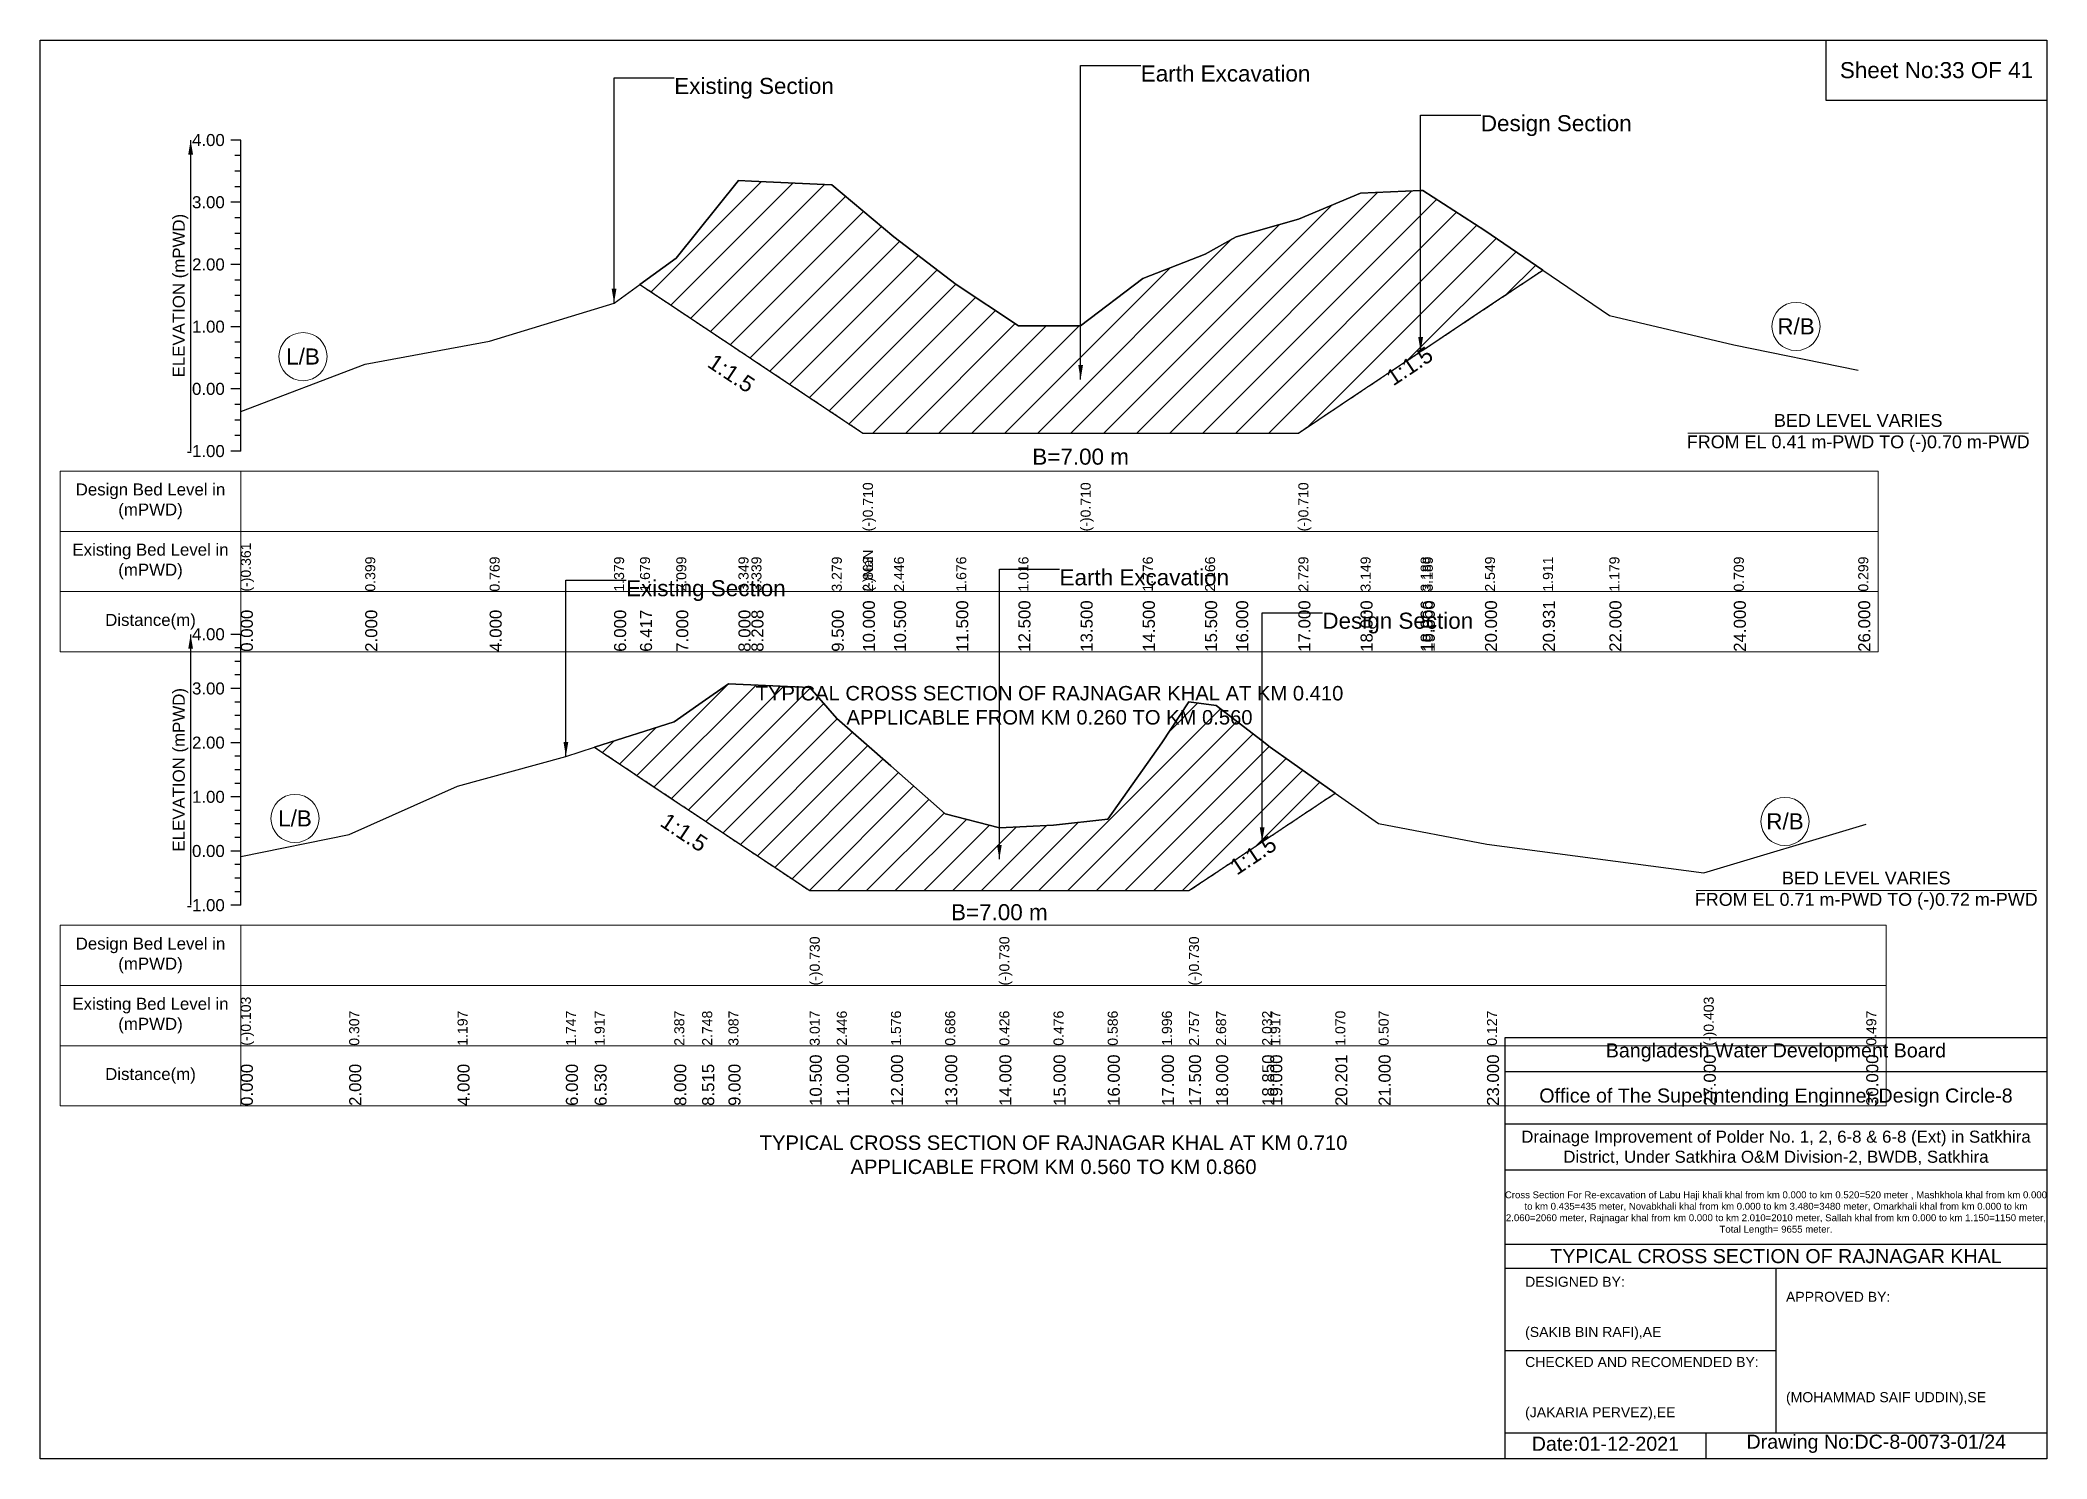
# Model space of a CAD drawing. Header units: inches. Extents: x 93000 to 506000, y -4242 to 0.
# Drawn here: x 420000 to 426000, y -4242 to 0 of the extents above; entities that cross this region are included whole.
import ezdxf

# ---------------------------------------------------------------- set-up
doc = ezdxf.new("R2010")
doc.units = ezdxf.units.IN
doc.header["$LTSCALE"] = 7
doc.header["$MEASUREMENT"] = 0
doc.linetypes.add('DASHED', pattern=[0.75, 0.5, -0.25])
for name, color, linetype, lineweight in [('Cross section Data Border', 7, 'Continuous', 9), ('Cross Section Labels', 7, 'Continuous', 9), ('Design_Bed_Level for Xsection', 7, 'DASHED', 25), ('Existing_Bed_Level for Xsection', 7, 'Continuous', 25), ('Long Section Labels', 7, 'Continuous', 9)]:
    doc.layers.add(name, color=color, linetype=linetype, lineweight=lineweight)
doc.styles.get("Standard").update_dxf_attribs({"font": 'arial.ttf'})
doc.dimstyles.get("Standard").update_dxf_attribs({"dimtxt": 0.18, "dimasz": 0.18, "dimexe": 0.18, "dimexo": 0.0625, "dimgap": 0.09, "dimtad": 0, "dimtih": 1, "dimtoh": 1, "dimdec": 4, "dimzin": 0, "dimdsep": 46, "dimtxsty": 'Standard', "dimcen": 0.09, "dimadec": 0, "dimazin": 0, "dimtfac": 1, "dimtdec": 4, "dimtofl": 0, "dimtmove": 0, "dimatfit": 3, "dimfxl": 1, "dimtolj": 1, "dimtzin": 0, "dimarcsym": 0})

msp = doc.modelspace()

# ---------------------------------------------------------------- texts
at = {"attachment_point": 5}
for s, insert, char_height in [('Sheet No:33 OF 41', (425670, -90), 48), ('Bangladesh Water Development Board', (425190, -3027), 42), ('Office of The Superintending Enginner,Design Circle-8', (425190, -3162), 42)]:
    msp.add_mtext(s, dxfattribs=dict(at, insert=insert, char_height=char_height))
for s, insert, char_height, width, attachment_point in [('Drainage Improvement of Polder No. 1, 2, 6-8 & 6-8 (Ext) in Satkhira District, Under Satkhira O&M Division-2, BWDB, Satkhira', (425190, -3312), 36, 1680, 5), ('Cross Section For Re-excavation of Labu Haji khali khal from km 0.000 to km 0.520=520 meter , Mashkhola khal from km 0.000 to km 0.435=435 meter, Novabkhali khal from km 0.000 to km 3.480=3480 meter, Omarkhali khal from km 0.000 to km 2.060=2060 meter, Rajnagar khal from km 0.000 to km 2.010=2010 meter, Sallah khal from km 0.000 to km 1.150=1150 meter, Total Length= 9655 meter. ', (425190, -3507), 20.5611, 1620, 5), ('TYPICAL CROSS SECTION OF RAJNAGAR KHAL', (425190, -3636), 42, 1680, 5), ('DESIGNED BY:^J^J^J(SAKIB BIN RAFI),AE', (424440, -3792), 30, 840, 4), ('APPROVED BY:^J^J^J^J^J^J(MOHAMMAD SAIF UDDIN),SE', (425220, -3912), 30, 840, 4), ('CHECKED AND RECOMENDED BY:^J^J^J(JAKARIA PERVEZ),EE', (424440, -4032), 30, 840, 4), ('Date:01-12-2021', (424680, -4197), 42, 840, 5), ('Drawing No:DC-8-0073-01/24', (425490, -4197), 42, 1320, 5)]:
    msp.add_mtext(s, dxfattribs=dict(insert=insert, char_height=char_height, width=width, attachment_point=attachment_point))
at = {"layer": 'Cross section Data Border', "char_height": 36, "width": 480, "attachment_point": 5}
for s, insert in [('Design Bed Level in (mPWD)', (420330, -1378.9)), ('Existing Bed Level in (mPWD)', (420330, -1558.9)), ('Distance(m)', (420330, -1738.9)), ('Design Bed Level in (mPWD)', (420330, -2736.7)), ('Existing Bed Level in (mPWD)', (420330, -2916.7)), ('Distance(m)', (420330, -3096.7))]:
    msp.add_mtext(s, dxfattribs=dict(at, insert=insert))
at = {"layer": 'Cross Section Labels'}
for s, insert, char_height, attachment_point in [('Existing Section', (421896, -112.9), 48, 1), ('Earth Excavation', (423291, -75.7), 48, 1), ('Design Section', (424307.6, -224.5), 48, 1), ('R/B', (425250, -856.1), 48, 5), ('L/B', (420786, -946.3), 48, 5), ('BED LEVEL VARIES ^JFROM EL 0.41 m-PWD TO (-)0.70 m-PWD', (425436, -1174.9), 38.4, 5), ('B=7.00 m', (423111, -1221.4), 48, 2), ('Existing Section', (421752, -1614.7), 48, 1), ('Earth Excavation', (423048, -1582.3), 48, 1), ('Design Section', (423833.8, -1711.9), 48, 1), ('TYPICAL CROSS SECTION OF RAJNAGAR KHAL AT KM 0.410^JAPPLICABLE FROM KM 0.260 TO KM 0.560', (423018, -1989), 43.2, 5), ('L/B', (420762, -2327.2), 48, 5), ('R/B', (425217, -2336.1), 48, 5), ('BED LEVEL VARIES ^JFROM EL 0.71 m-PWD TO (-)0.72 m-PWD', (425460, -2543), 38.4, 5), ('B=7.00 m', (422868, -2583.5), 48, 2), ('TYPICAL CROSS SECTION OF RAJNAGAR KHAL AT KM 0.710^JAPPLICABLE FROM KM 0.560 TO KM 0.860', (423030, -3333), 43.2, 5)]:
    msp.add_mtext(s, dxfattribs=dict(at, insert=insert, char_height=char_height, attachment_point=attachment_point))
at = {"layer": 'Cross Section Labels', "char_height": 48, "attachment_point": 2}
for insert, rotation in [((422080.2, -976), 326.30993), ((424081.1, -954.4), 33.69007), ((421938.9, -2348.8), 326.30993), ((423613.3, -2417.4), 33.69007)]:
    msp.add_mtext('1:1.5', dxfattribs=dict(at, insert=insert, rotation=rotation))
at = {"layer": 'Existing_Bed_Level for Xsection', "char_height": 36, "attachment_point": 6}
for s, insert in [('4.00', (420552, -298.9)), ('3.00', (420552, -484.9)), ('2.00', (420552, -670.9)), ('1.00', (420552, -856.9)), ('0.00', (420552, -1042.9)), ('-1.00', (420552, -1228.9)), ('4.00', (420552, -1776.7)), ('3.00', (420552, -1938.7)), ('2.00', (420552, -2100.7)), ('1.00', (420552, -2262.7)), ('0.00', (420552, -2424.7)), ('-1.00', (420552, -2586.7))]:
    msp.add_mtext(s, dxfattribs=dict(at, insert=insert))
at = {"layer": 'Existing_Bed_Level for Xsection', "char_height": 36, "attachment_point": 5, "rotation": 90}
for insert in [(420420, -763.9), (420420, -2181.7)]:
    msp.add_mtext('ELEVATION (mPWD)', dxfattribs=dict(at, insert=insert))
at = {"layer": 'Long Section Labels', "attachment_point": 1, "rotation": 90}
for s, insert, char_height in [('(-)0.710', (422460, -1468.9), 30), ('(-)0.710', (423111, -1468.9), 30), ('(-)0.710', (423762, -1468.9), 30), ('(-)0.361', (420600, -1648.9), 30), ('0.399', (420972, -1648.9), 30), ('0.769', (421344, -1648.9), 30), ('1.379', (421716, -1648.9), 30), ('1.679', (421793.5, -1648.9), 30), ('2.099', (421902, -1648.9), 30), ('3.349', (422088, -1648.9), 30), ('3.339', (422126.7, -1648.9), 30), ('3.279', (422367, -1648.9), 30), ('(-)NaN', (422460, -1648.9), 30), ('2.863', (422460, -1648.9), 30), ('2.863', (422460, -1648.9), 30), ('2.446', (422553, -1648.9), 30), ('2.446', (422553, -1648.9), 30), ('1.676', (422739, -1648.9), 30), ('1.016', (422925, -1648.9), 30), ('1.016', (422925, -1648.9), 30), ('1.016', (422925, -1648.9), 30), ('1.016', (422925, -1648.9), 30), ('1.776', (423297, -1648.9), 30), ('2.166', (423483, -1648.9), 30), ('2.729', (423762, -1648.9), 30), ('2.729', (423762, -1648.9), 30), ('2.729', (423762, -1648.9), 30), ('3.149', (423948, -1648.9), 30), ('3.188', (424127.6, -1648.9), 30), ('3.189', (424134, -1648.9), 30), ('2.549', (424320, -1648.9), 30), ('1.911', (424493.2, -1648.9), 30), ('1.179', (424692, -1648.9), 30), ('0.709', (425064, -1648.9), 30), ('0.299', (425436, -1648.9), 30), ('10.000', (422460, -1828.9), 36), ('10.000', (422460, -1828.9), 36), ('10.000', (422460, -1828.9), 36), ('10.500', (422553, -1828.9), 36), ('11.500', (422739, -1828.9), 36), ('12.500', (422925, -1828.9), 36), ('13.500', (423111, -1828.9), 36), ('13.500', (423111, -1828.9), 36), ('13.500', (423111, -1828.9), 36), ('14.500', (423297, -1828.9), 36), ('15.500', (423483, -1828.9), 36), ('16.000', (423576, -1828.9), 36), ('17.000', (423762, -1828.9), 36), ('17.000', (423762, -1828.9), 36), ('17.000', (423762, -1828.9), 36), ('18.000', (423948, -1828.9), 36), ('18.966', (424127.6, -1828.9), 36), ('19.000', (424134, -1828.9), 36), ('20.000', (424320, -1828.9), 36), ('20.931', (424493.2, -1828.9), 36), ('22.000', (424692, -1828.9), 36), ('24.000', (425064, -1828.9), 36), ('26.000', (425436, -1828.9), 36), ('0.000', (420600, -1828.9), 36), ('2.000', (420972, -1828.9), 36), ('4.000', (421344, -1828.9), 36), ('6.000', (421716, -1828.9), 36), ('6.417', (421793.5, -1828.9), 36), ('7.000', (421902, -1828.9), 36), ('8.000', (422088, -1828.9), 36), ('8.208', (422126.7, -1828.9), 36), ('9.500', (422367, -1828.9), 36), ('(-)0.730', (422301, -2826.7), 30), ('(-)0.730', (422868, -2826.7), 30), ('(-)0.730', (423435, -2826.7), 30), ('(-)0.103', (420600, -3006.7), 30), ('(-)0.403', (424974, -3006.7), 30), ('0.307', (420924, -3006.7), 30), ('1.197', (421248, -3006.7), 30), ('1.747', (421572, -3006.7), 30), ('1.917', (421657.9, -3006.7), 30), ('2.387', (421896, -3006.7), 30), ('2.748', (421979.4, -3006.7), 30), ('3.087', (422058, -3006.7), 30), ('3.017', (422301, -3006.7), 30), ('3.017', (422301, -3006.7), 30), ('3.017', (422301, -3006.7), 30), ('2.446', (422382, -3006.7), 30), ('1.576', (422544, -3006.7), 30), ('0.686', (422706, -3006.7), 30), ('0.426', (422868, -3006.7), 30), ('0.426', (422868, -3006.7), 30), ('0.426', (422868, -3006.7), 30), ('0.476', (423030, -3006.7), 30), ('0.586', (423192, -3006.7), 30), ('1.996', (423354, -3006.7), 30), ('2.757', (423435, -3006.7), 30), ('2.757', (423435, -3006.7), 30), ('2.757', (423435, -3006.7), 30), ('2.687', (423516, -3006.7), 30), ('2.032', (423653.8, -3006.7), 30), ('1.917', (423678, -3006.7), 30), ('1.070', (423872.5, -3006.7), 30), ('0.507', (424002, -3006.7), 30), ('0.127', (424326, -3006.7), 30), ('0.497', (425460, -3006.7), 30), ('10.500', (422301, -3186.7), 36), ('10.500', (422301, -3186.7), 36), ('10.500', (422301, -3186.7), 36), ('11.000', (422382, -3186.7), 36), ('12.000', (422544, -3186.7), 36), ('13.000', (422706, -3186.7), 36), ('14.000', (422868, -3186.7), 36), ('14.000', (422868, -3186.7), 36), ('14.000', (422868, -3186.7), 36), ('15.000', (423030, -3186.7), 36), ('16.000', (423192, -3186.7), 36), ('17.000', (423354, -3186.7), 36), ('17.500', (423435, -3186.7), 36), ('17.500', (423435, -3186.7), 36), ('17.500', (423435, -3186.7), 36), ('18.000', (423516, -3186.7), 36), ('18.850', (423653.8, -3186.7), 36), ('19.000', (423678, -3186.7), 36), ('20.201', (423872.5, -3186.7), 36), ('21.000', (424002, -3186.7), 36), ('23.000', (424326, -3186.7), 36), ('27.000', (424974, -3186.7), 36), ('30.000', (425460, -3186.7), 36), ('0.000', (420600, -3186.7), 36), ('2.000', (420924, -3186.7), 36), ('4.000', (421248, -3186.7), 36), ('6.000', (421572, -3186.7), 36), ('6.530', (421657.9, -3186.7), 36), ('8.000', (421896, -3186.7), 36), ('8.515', (421979.4, -3186.7), 36), ('9.000', (422058, -3186.7), 36)]:
    msp.add_mtext(s, dxfattribs=dict(at, insert=insert, char_height=char_height))

# ---------------------------------------------------------------- hatches: boundary and pattern name
at = {"layer": 'Existing_Bed_Level for Xsection'}
h = msp.add_hatch(dxfattribs=at)
h.set_pattern_fill('ANSI31', color=256, scale=558, style=0)
h.paths.add_polyline_path([(421793.5, -730.6), (421902, -802.9), (422088, -926.9), (422126.7, -952.7), (422367, -1112.9), (422460, -1174.9), (422553, -1174.9), (422739, -1174.9), (422925, -1174.9), (423111, -1174.9), (423297, -1174.9), (423483, -1174.9), (423576, -1174.9), (423762, -1174.9), (423948, -1050.9), (424127.6, -931.2), (424134, -926.9), (424320, -802.9), (424493.2, -687.4), (424320, -568.7), (424134, -449.7), (424127.6, -450), (423948, -457.1), (423762, -535.3), (423576, -587.9), (423483, -640), (423297, -712.5), (423111, -853.9), (422925, -853.9), (422739, -731.1), (422553, -587.9), (422460, -510.4), (422367, -433), (422126.7, -421.7), (422088, -419.9), (421902, -652.4)])
h = msp.add_hatch(dxfattribs=at)
h.set_pattern_fill('ANSI31', color=256, scale=486, style=0)
h.paths.add_polyline_path([(421657.9, -2114.2), (421896, -2273), (421979.4, -2328.6), (422058, -2381), (422301, -2543), (422382, -2543), (422544, -2543), (422706, -2543), (422868, -2543), (423030, -2543), (423192, -2543), (423354, -2543), (423435, -2543), (423516, -2489), (423653.8, -2397.1), (423678, -2381), (423872.5, -2251.3), (423678, -2114.2), (423653.8, -2095.5), (423516, -1989.4), (423435, -1978.1), (423354, -2101.4), (423192, -2329.8), (423030, -2347.6), (422868, -2355.7), (422706, -2313.6), (422544, -2169.4), (422382, -2028.5), (422301, -1936), (422058, -1924.6), (421979.4, -1979.6), (421896, -2038)])

# ---------------------------------------------------------------- linework, layer by layer
for points in [[(420000, 0), (426000, 0), (426000, -4242), (420000, -4242)], [(425340, 0), (426000, 0), (426000, -180), (425340, -180)]]:
    msp.add_lwpolyline(points, close=True)
for points in [[(424380, -4242), (424380, -2982), (426000, -2982)], [(424380, -3084), (426000, -3084)], [(424380, -3240), (426000, -3240)], [(424380, -3378), (426000, -3378)], [(424380, -3600), (426000, -3600)], [(424380, -3672), (426000, -3672)], [(425190, -3672), (425190, -4164)], [(424380, -3918), (425190, -3918)], [(424380, -4164), (426000, -4164)], [(424980, -4164), (424980, -4242)]]:
    msp.add_lwpolyline(points)
at = {"layer": 'Cross section Data Border'}
for points in [[(420060, -1288.9), (425496, -1288.9), (425496, -1828.9), (420060, -1828.9)], [(420060, -2646.7), (425520, -2646.7), (425520, -3186.7), (420060, -3186.7)]]:
    msp.add_lwpolyline(points, close=True, dxfattribs=at)
for points in [[(420600, -1288.9), (420600, -1828.9)], [(420060, -1468.9), (425496, -1468.9)], [(420060, -1648.9), (425496, -1648.9)], [(420600, -2646.7), (420600, -3186.7)], [(420060, -2826.7), (425520, -2826.7)], [(420060, -3006.7), (425520, -3006.7)]]:
    msp.add_lwpolyline(points, dxfattribs=at)
at = {"layer": 'Cross Section Labels'}
for points in [[(424927, -1174.9), (425945, -1174.9)], [(424951, -2543), (425969, -2543)]]:
    msp.add_lwpolyline(points, dxfattribs=at)
for centre in [(425250, -856.1), (420786, -946.3), (420762, -2327.2), (425217, -2336.1)]:
    msp.add_circle(centre, 72, dxfattribs=at)
at = {"layer": 'Design_Bed_Level for Xsection'}
for points in [[(421793.5, -730.6), (422126.7, -952.7), (422460, -1174.9), (423111, -1174.9), (423762, -1174.9), (424127.6, -931.2), (424493.2, -687.4)], [(421657.9, -2114.2), (421979.4, -2328.6), (422301, -2543), (422868, -2543), (423435, -2543), (423653.8, -2397.1), (423872.5, -2251.3)]]:
    msp.add_lwpolyline(points, dxfattribs=at)
at = {"layer": 'Existing_Bed_Level for Xsection'}
for points in [[(420600, -298.9), (420570, -298.9)], [(420600, -1228.9), (420600, -1042.9), (420600, -856.9), (420600, -670.9), (420600, -484.9), (420600, -298.9)], [(420600, -345.4), (420582, -345.4)], [(420600, -391.9), (420582, -391.9)], [(420600, -1110), (420972, -968.6), (421344, -899.8), (421716, -786.4), (421793.5, -730.6), (421902, -652.4), (422088, -419.9), (422126.7, -421.7), (422367, -433), (422460, -510.4), (422460, -510.4), (422553, -587.9), (422739, -731.1), (422925, -853.9), (423111, -853.9), (423111, -853.9), (423297, -712.5), (423483, -640), (423576, -587.9), (423762, -535.3), (423762, -535.3), (423948, -457.1), (424127.6, -450), (424134, -449.7), (424320, -568.7), (424493.2, -687.4), (424692, -823.6), (425064, -911), (425436, -987.2)], [(420600, -438.4), (420582, -438.4)], [(420600, -484.9), (420570, -484.9)], [(420600, -531.4), (420582, -531.4)], [(420600, -577.9), (420582, -577.9)], [(420600, -624.4), (420582, -624.4)], [(420600, -670.9), (420570, -670.9)], [(420600, -717.4), (420582, -717.4)], [(420600, -763.9), (420582, -763.9)], [(420600, -810.4), (420582, -810.4)], [(420600, -856.9), (420570, -856.9)], [(420600, -903.4), (420582, -903.4)], [(420600, -949.9), (420582, -949.9)], [(420600, -996.4), (420582, -996.4)], [(420600, -1042.9), (420570, -1042.9)], [(420600, -1089.4), (420582, -1089.4)], [(420600, -1135.9), (420582, -1135.9)], [(420600, -1182.4), (420582, -1182.4)], [(420600, -1228.9), (420570, -1228.9)], [(420600, -1776.7), (420570, -1776.7)], [(420600, -2586.7), (420600, -2424.7), (420600, -2262.7), (420600, -2100.7), (420600, -1938.7), (420600, -1776.7)], [(420600, -1817.2), (420582, -1817.2)], [(420600, -1857.7), (420582, -1857.7)], [(420600, -1898.2), (420582, -1898.2)], [(420600, -1938.7), (420570, -1938.7)], [(420600, -1979.2), (420582, -1979.2)], [(420600, -2441.4), (420924, -2375), (421248, -2230.8), (421572, -2141.7), (421657.9, -2114.2), (421896, -2038), (421979.4, -1979.6), (422058, -1924.6), (422301, -1936), (422301, -1936), (422382, -2028.5), (422544, -2169.4), (422706, -2313.6), (422868, -2355.7), (422868, -2355.7), (423030, -2347.6), (423192, -2329.8), (423354, -2101.4), (423435, -1978.1), (423435, -1978.1), (423516, -1989.4), (423653.8, -2095.5), (423678, -2114.2), (423872.5, -2251.3), (424002, -2342.6), (424326, -2404.1), (424974, -2490), (425460, -2344.2)], [(420600, -2019.7), (420582, -2019.7)], [(420600, -2060.2), (420582, -2060.2)], [(420600, -2100.7), (420570, -2100.7)], [(420600, -2141.2), (420582, -2141.2)], [(420600, -2181.7), (420582, -2181.7)], [(420600, -2262.7), (420570, -2262.7)], [(420600, -2222.2), (420582, -2222.2)], [(420600, -2303.2), (420582, -2303.2)], [(420600, -2343.7), (420582, -2343.7)], [(420600, -2384.2), (420582, -2384.2)], [(420600, -2424.7), (420570, -2424.7)], [(420600, -2465.2), (420582, -2465.2)], [(420600, -2505.7), (420582, -2505.7)], [(420600, -2546.2), (420582, -2546.2)], [(420600, -2586.7), (420570, -2586.7)]]:
    msp.add_lwpolyline(points, dxfattribs=at)
for points in [[(421793.5, -730.6), (421902, -802.9), (422088, -926.9), (422126.7, -952.7), (422367, -1112.9), (422460, -1174.9), (422460, -1174.9), (422553, -1174.9), (422739, -1174.9), (422925, -1174.9), (423111, -1174.9), (423111, -1174.9), (423297, -1174.9), (423483, -1174.9), (423576, -1174.9), (423762, -1174.9), (423762, -1174.9), (423948, -1050.9), (424127.6, -931.2), (424134, -926.9), (424320, -802.9), (424493.2, -687.4), (424493.2, -687.4), (424493.2, -687.4), (424320, -568.7), (424134, -449.7), (424127.6, -450), (423948, -457.1), (423762, -535.3), (423762, -535.3), (423576, -587.9), (423483, -640), (423297, -712.5), (423111, -853.9), (423111, -853.9), (422925, -853.9), (422739, -731.1), (422553, -587.9), (422460, -510.4), (422460, -510.4), (422367, -433), (422126.7, -421.7), (422088, -419.9), (421902, -652.4)], [(421657.9, -2114.2), (421657.9, -2114.2), (421896, -2273), (421979.4, -2328.6), (422058, -2381), (422301, -2543), (422301, -2543), (422382, -2543), (422544, -2543), (422706, -2543), (422868, -2543), (422868, -2543), (423030, -2543), (423192, -2543), (423354, -2543), (423435, -2543), (423435, -2543), (423516, -2489), (423653.8, -2397.1), (423678, -2381), (423872.5, -2251.3), (423872.5, -2251.3), (423872.5, -2251.3), (423678, -2114.2), (423653.8, -2095.5), (423516, -1989.4), (423435, -1978.1), (423435, -1978.1), (423354, -2101.4), (423192, -2329.8), (423030, -2347.6), (422868, -2355.7), (422868, -2355.7), (422706, -2313.6), (422544, -2169.4), (422382, -2028.5), (422301, -1936), (422301, -1936), (422058, -1924.6), (421979.4, -1979.6), (421896, -2038), (421657.9, -2114.2)]]:
    msp.add_lwpolyline(points, close=True, dxfattribs=at)

msp.set_redraw_order([(e.dxf.handle, doc.entitydb.next_handle()) for e in msp.query("TEXT MTEXT ATTDEF DIMENSION ARC_DIMENSION")])  # texts and dimensions are drawn at this point

# ---------------------------------------------------------------- leaders
at = {"layer": 'Cross Section Labels', "annotation_type": 0, "has_hookline": 1, "hookline_direction": 0}
for points, text_width in [([(421716, -786.4), (421716, -112.9), (421895.9, -112.9)], 467.2), ([(423111, -1014.4), (423111, -75.7), (423290.9, -75.7)], 497), ([(424127.6, -931.2), (424127.6, -224.5), (424307.5, -224.5)], 441.2), ([(421572, -2141.7), (421572, -1614.7), (421751.9, -1614.7)], 467.2), ([(422868, -2449.3), (422868, -1582.3), (423047.9, -1582.3)], 497), ([(423653.8, -2397.1), (423653.8, -1711.9), (423833.7, -1711.9)], 441.2)]:
    msp.add_leader(points, dimstyle='Standard', override={"dimasz": 43.2}, dxfattribs=dict(at, text_width=text_width))
at = {"layer": 'Existing_Bed_Level for Xsection'}
for points in [[(420450, -298.9), (420450, -1228.9)], [(420450, -1776.7), (420450, -2586.7)]]:
    msp.add_leader(points, dimstyle='Standard', override={"dimasz": 43.2}, dxfattribs=at)

doc.saveas('drawing.dxf')
